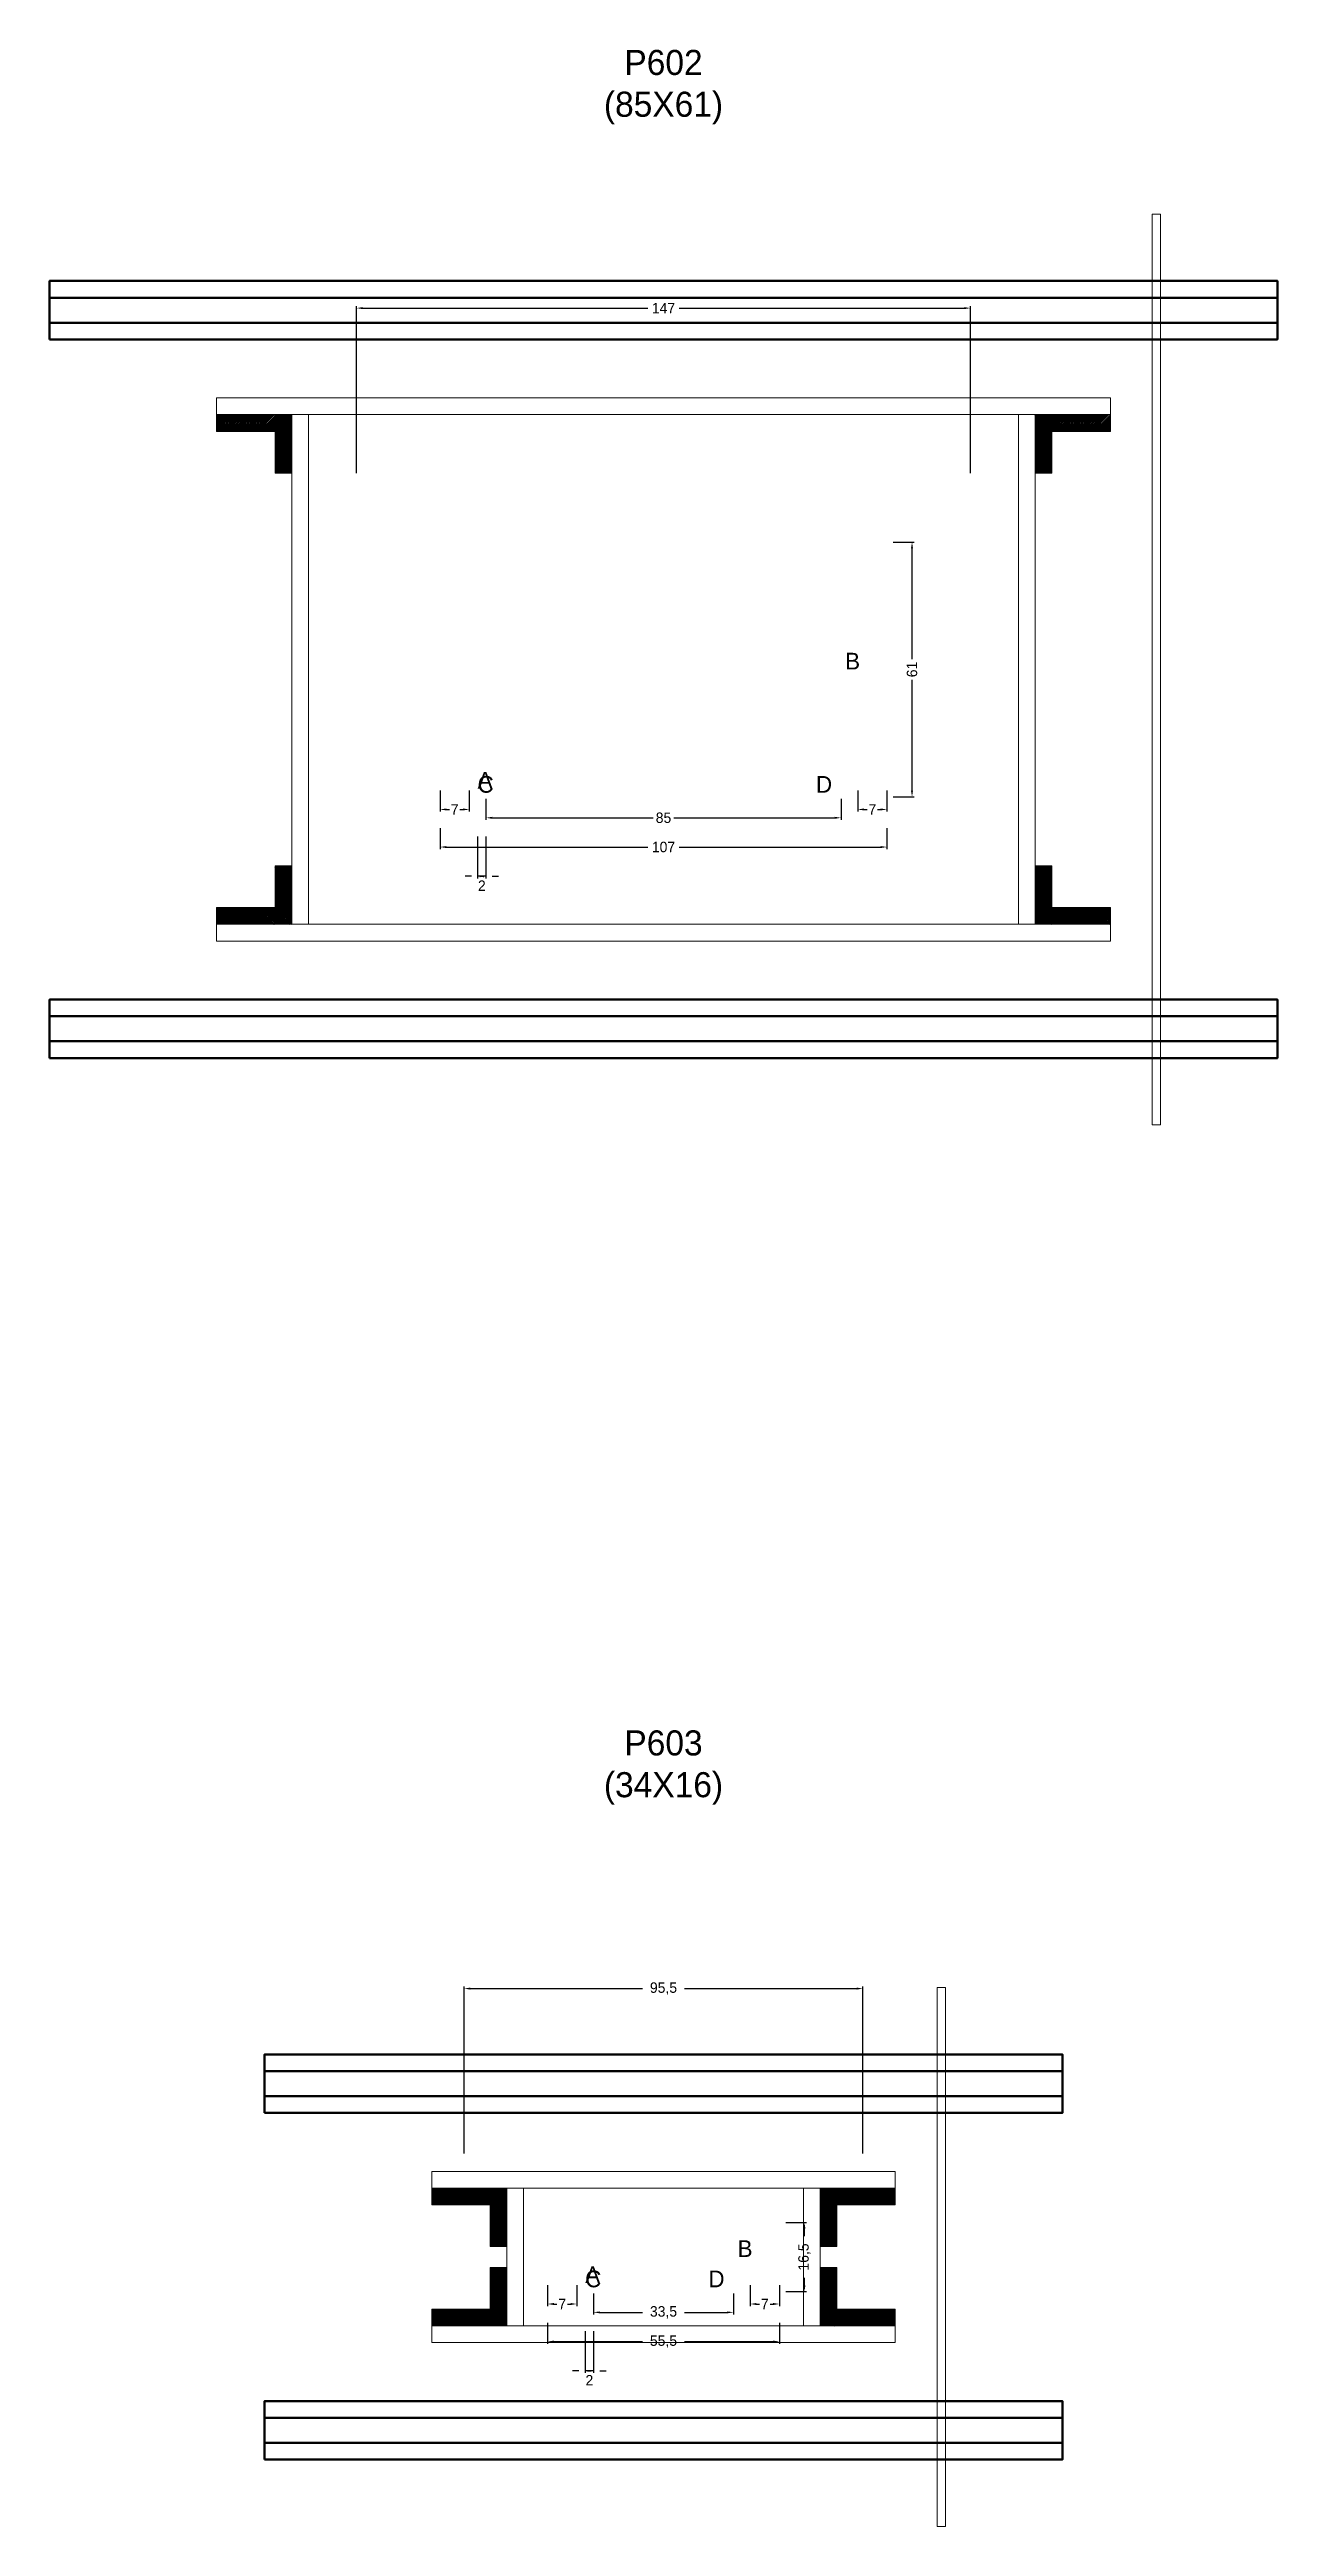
# Model space of a CAD drawing. Header units: centimetres. Extents: x -10500 to 4147, y -7606 to 295.
# Drawn here: x -147 to 147, y -6384 to -5792 of the extents above; entities that cross this region are included whole.
import ezdxf

# ---------------------------------------------------------------- set-up
doc = ezdxf.new("R2010")
doc.units = ezdxf.units.CM
for name, color, linetype in [('COTA', 241, 'Continuous'), ('GRAVATA', 224, 'Continuous'), ('Hachura', 251, 'Continuous'), ('NOMENCLATURA', 7, 'Continuous'), ('SARRAFO', 251, 'Continuous')]:
    doc.layers.add(name, color=color, linetype=linetype)
doc.dimstyles.new('cotax2', dxfattribs={"dimtxt": 2.5, "dimasz": 1.5, "dimexe": 0.5, "dimexo": 0.5, "dimgap": 0.5, "dimtad": 1, "dimcen": 2.5, "dimazin": 3, "dimtfac": 1, "dimtmove": 0, "dimatfit": 3})

msp = doc.modelspace()

# ---------------------------------------------------------------- texts
at = {"layer": 'NOMENCLATURA'}
for s, p in [('B', (43.5, -5940)), ('A', (-44.5, -5968.5)), ('C', (-44.5, -5969.5)), ('D', (36.5, -5969.5)), ('B', (17.75, -6320)), ('A', (-18.75, -6326.25)), ('C', (-18.75, -6327.25)), ('D', (10.75, -6327.25))]:
    msp.add_text(s, height=4, dxfattribs=at).set_placement(p)
at = {"layer": 'NOMENCLATURA', "char_height": 6, "attachment_point": 8}
for s, insert in [('P602\\P(85X61)', (0, -5809.5)), ('P603\\P(34X16)', (0, -6211.75))]:
    msp.add_mtext(s, dxfattribs=dict(at, insert=insert))

# ---------------------------------------------------------------- blocks, each defined once
blk = doc.blocks.new('_CLOSEDFILLED')
at = {"color": 0, "linetype": 'BYBLOCK'}
blk.add_solid([(-1, 0.16), (0, 0), (-1, -0.16)], dxfattribs=at)
blk = doc.blocks.new('*D456')
for p, q in [((-27.75, -6335.75), (-27.75, -6340.75)), ((27.75, -6335.75), (27.75, -6340.75)), ((-26.25, -6340.25), (-5, -6340.25)), ((5, -6340.25), (26.25, -6340.25))]:
    blk.add_line(p, q)
at = {"layer": 'Defpoints'}
for p in [(-27.75, -6335.25), (27.75, -6335.25), (-27.75, -6340.25)]:
    blk.add_point(p, dxfattribs=at)
at = {"layer": 'COTA', "xscale": 1.5, "yscale": 1.5, "rotation": 180}
blk.add_blockref('_CLOSEDFILLED', (-27.75, -6340.25), dxfattribs=at)
at = {"layer": 'COTA', "xscale": 1.5, "yscale": 1.5}
blk.add_blockref('_CLOSEDFILLED', (27.75, -6340.25), dxfattribs=at)
at = {"layer": 'COTA', "insert": (0, -6340.25), "char_height": 2.5, "attachment_point": 5}
blk.add_mtext('55,5', dxfattribs=at)
blk = doc.blocks.new('*D457')
for p, q in [((-16.75, -6328.75), (-16.75, -6333.75)), ((16.75, -6328.75), (16.75, -6333.75)), ((-15.25, -6333.25), (-5, -6333.25)), ((5, -6333.25), (15.25, -6333.25))]:
    blk.add_line(p, q)
at = {"layer": 'Defpoints'}
for p in [(-16.75, -6328.25), (16.75, -6328.25), (-16.75, -6333.25)]:
    blk.add_point(p, dxfattribs=at)
at = {"layer": 'COTA', "xscale": 1.5, "yscale": 1.5, "rotation": 180}
blk.add_blockref('_CLOSEDFILLED', (-16.75, -6333.25), dxfattribs=at)
at = {"layer": 'COTA', "xscale": 1.5, "yscale": 1.5}
blk.add_blockref('_CLOSEDFILLED', (16.75, -6333.25), dxfattribs=at)
at = {"layer": 'COTA', "insert": (0, -6333.25), "char_height": 2.5, "attachment_point": 5}
blk.add_mtext('33,5', dxfattribs=at)
blk = doc.blocks.new('*D458')
for p, q in [((29.25, -6311.75), (34.25, -6311.75)), ((33.75, -6315), (33.75, -6313.25)), ((33.75, -6326.75), (33.75, -6325)), ((29.25, -6328.25), (34.25, -6328.25))]:
    blk.add_line(p, q)
at = {"layer": 'Defpoints'}
for p in [(28.75, -6311.75), (28.75, -6328.25), (33.75, -6328.25)]:
    blk.add_point(p, dxfattribs=at)
at = {"layer": 'COTA', "xscale": 1.5, "yscale": 1.5}
for p, rotation in [((33.75, -6311.75), 90), ((33.75, -6328.25), 270)]:
    blk.add_blockref('_CLOSEDFILLED', p, dxfattribs=dict(at, rotation=rotation))
at = {"layer": 'COTA', "insert": (33.75, -6320), "char_height": 2.5, "attachment_point": 5, "rotation": 90}
blk.add_mtext('16,5', dxfattribs=at)
blk = doc.blocks.new('*D459')
for p, q in [((-27.75, -6326.75), (-27.75, -6331.75)), ((-26.25, -6331.25), (-25.5, -6331.25)), ((-23, -6331.25), (-22.25, -6331.25)), ((-20.75, -6326.75), (-20.75, -6331.75))]:
    blk.add_line(p, q)
at = {"layer": 'Defpoints'}
for p in [(-27.75, -6326.25), (-27.75, -6331.25), (-20.75, -6326.25)]:
    blk.add_point(p, dxfattribs=at)
at = {"layer": 'COTA', "xscale": 1.5, "yscale": 1.5, "rotation": 180}
blk.add_blockref('_CLOSEDFILLED', (-27.75, -6331.25), dxfattribs=at)
at = {"layer": 'COTA', "xscale": 1.5, "yscale": 1.5}
blk.add_blockref('_CLOSEDFILLED', (-20.75, -6331.25), dxfattribs=at)
at = {"layer": 'COTA', "insert": (-24.25, -6331.25), "char_height": 2.5, "attachment_point": 5}
blk.add_mtext('7', dxfattribs=at)
blk = doc.blocks.new('*D460')
for p, q in [((20.75, -6326.75), (20.75, -6331.75)), ((22.25, -6331.25), (23, -6331.25)), ((25.5, -6331.25), (26.25, -6331.25)), ((27.75, -6326.75), (27.75, -6331.75))]:
    blk.add_line(p, q)
at = {"layer": 'Defpoints'}
for p in [(20.75, -6326.25), (20.75, -6331.25), (27.75, -6326.25)]:
    blk.add_point(p, dxfattribs=at)
at = {"layer": 'COTA', "xscale": 1.5, "yscale": 1.5, "rotation": 180}
blk.add_blockref('_CLOSEDFILLED', (20.75, -6331.25), dxfattribs=at)
at = {"layer": 'COTA', "xscale": 1.5, "yscale": 1.5}
blk.add_blockref('_CLOSEDFILLED', (27.75, -6331.25), dxfattribs=at)
at = {"layer": 'COTA', "insert": (24.25, -6331.25), "char_height": 2.5, "attachment_point": 5}
blk.add_mtext('7', dxfattribs=at)
blk = doc.blocks.new('*D461')
for p, q in [((-47.75, -6295.25), (-47.75, -6255.25)), ((-46.25, -6255.75), (-5, -6255.75)), ((5, -6255.75), (46.25, -6255.75)), ((47.75, -6295.25), (47.75, -6255.25))]:
    blk.add_line(p, q)
at = {"layer": 'Defpoints'}
for p in [(-47.75, -6255.75), (-47.75, -6295.75), (47.75, -6295.75)]:
    blk.add_point(p, dxfattribs=at)
at = {"layer": 'COTA', "xscale": 1.5, "yscale": 1.5, "rotation": 180}
blk.add_blockref('_CLOSEDFILLED', (-47.75, -6255.75), dxfattribs=at)
at = {"layer": 'COTA', "xscale": 1.5, "yscale": 1.5}
blk.add_blockref('_CLOSEDFILLED', (47.75, -6255.75), dxfattribs=at)
at = {"layer": 'COTA', "insert": (0, -6255.75), "char_height": 2.5, "attachment_point": 5}
blk.add_mtext('95,5', dxfattribs=at)
blk = doc.blocks.new('*D430')
for p, q in [((-53.5, -5978), (-53.5, -5983)), ((53.5, -5978), (53.5, -5983)), ((-52, -5982.5), (-3.75, -5982.5)), ((3.75, -5982.5), (52, -5982.5))]:
    blk.add_line(p, q)
at = {"layer": 'Defpoints'}
for p in [(-53.5, -5977.5), (53.5, -5977.5), (-53.5, -5982.5)]:
    blk.add_point(p, dxfattribs=at)
at = {"layer": 'COTA', "xscale": 1.5, "yscale": 1.5, "rotation": 180}
blk.add_blockref('_CLOSEDFILLED', (-53.5, -5982.5), dxfattribs=at)
at = {"layer": 'COTA', "xscale": 1.5, "yscale": 1.5}
blk.add_blockref('_CLOSEDFILLED', (53.5, -5982.5), dxfattribs=at)
at = {"layer": 'COTA', "insert": (0, -5982.5), "char_height": 2.5, "attachment_point": 5}
blk.add_mtext('107', dxfattribs=at)
blk = doc.blocks.new('*D431')
for p, q in [((-42.5, -5971), (-42.5, -5976)), ((-41, -5975.5), (-2.5, -5975.5)), ((2.5, -5975.5), (41, -5975.5)), ((42.5, -5971), (42.5, -5976))]:
    blk.add_line(p, q)
at = {"layer": 'Defpoints'}
for p in [(-42.5, -5970.5), (-42.5, -5975.5), (42.5, -5970.5)]:
    blk.add_point(p, dxfattribs=at)
at = {"layer": 'COTA', "xscale": 1.5, "yscale": 1.5, "rotation": 180}
blk.add_blockref('_CLOSEDFILLED', (-42.5, -5975.5), dxfattribs=at)
at = {"layer": 'COTA', "xscale": 1.5, "yscale": 1.5}
blk.add_blockref('_CLOSEDFILLED', (42.5, -5975.5), dxfattribs=at)
at = {"layer": 'COTA', "insert": (0, -5975.5), "char_height": 2.5, "attachment_point": 5}
blk.add_mtext('85', dxfattribs=at)
blk = doc.blocks.new('*D432')
for p, q in [((55, -5909.5), (60, -5909.5)), ((59.5, -5937.5), (59.5, -5911)), ((59.5, -5969), (59.5, -5942.5)), ((55, -5970.5), (60, -5970.5))]:
    blk.add_line(p, q)
at = {"layer": 'Defpoints'}
for p in [(54.5, -5909.5), (54.5, -5970.5), (59.5, -5970.5)]:
    blk.add_point(p, dxfattribs=at)
at = {"layer": 'COTA', "xscale": 1.5, "yscale": 1.5}
for p, rotation in [((59.5, -5909.5), 90), ((59.5, -5970.5), 270)]:
    blk.add_blockref('_CLOSEDFILLED', p, dxfattribs=dict(at, rotation=rotation))
at = {"layer": 'COTA', "insert": (59.5, -5940), "char_height": 2.5, "attachment_point": 5, "rotation": 90}
blk.add_mtext('61', dxfattribs=at)
blk = doc.blocks.new('*D433')
for p, q in [((-53.5, -5969), (-53.5, -5974)), ((-46.5, -5969), (-46.5, -5974)), ((-52, -5973.5), (-51.25, -5973.5)), ((-48.75, -5973.5), (-48, -5973.5))]:
    blk.add_line(p, q)
at = {"layer": 'Defpoints'}
for p in [(-53.5, -5968.5), (-46.5, -5968.5), (-53.5, -5973.5)]:
    blk.add_point(p, dxfattribs=at)
at = {"layer": 'COTA', "xscale": 1.5, "yscale": 1.5, "rotation": 180}
blk.add_blockref('_CLOSEDFILLED', (-53.5, -5973.5), dxfattribs=at)
at = {"layer": 'COTA', "xscale": 1.5, "yscale": 1.5}
blk.add_blockref('_CLOSEDFILLED', (-46.5, -5973.5), dxfattribs=at)
at = {"layer": 'COTA', "insert": (-50, -5973.5), "char_height": 2.5, "attachment_point": 5}
blk.add_mtext('7', dxfattribs=at)
blk = doc.blocks.new('*D434')
for p, q in [((46.5, -5969), (46.5, -5974)), ((53.5, -5969), (53.5, -5974)), ((48, -5973.5), (48.75, -5973.5)), ((51.25, -5973.5), (52, -5973.5))]:
    blk.add_line(p, q)
at = {"layer": 'Defpoints'}
for p in [(46.5, -5968.5), (53.5, -5968.5), (46.5, -5973.5)]:
    blk.add_point(p, dxfattribs=at)
at = {"layer": 'COTA', "xscale": 1.5, "yscale": 1.5, "rotation": 180}
blk.add_blockref('_CLOSEDFILLED', (46.5, -5973.5), dxfattribs=at)
at = {"layer": 'COTA', "xscale": 1.5, "yscale": 1.5}
blk.add_blockref('_CLOSEDFILLED', (53.5, -5973.5), dxfattribs=at)
at = {"layer": 'COTA', "insert": (50, -5973.5), "char_height": 2.5, "attachment_point": 5}
blk.add_mtext('7', dxfattribs=at)
blk = doc.blocks.new('*D435')
for p, q in [((-73.5, -5893), (-73.5, -5853)), ((-72, -5853.5), (-3.75, -5853.5)), ((3.75, -5853.5), (72, -5853.5)), ((73.5, -5893), (73.5, -5853))]:
    blk.add_line(p, q)
at = {"layer": 'Defpoints'}
for p in [(-73.5, -5853.5), (-73.5, -5893.5), (73.5, -5893.5)]:
    blk.add_point(p, dxfattribs=at)
at = {"layer": 'COTA', "xscale": 1.5, "yscale": 1.5, "rotation": 180}
blk.add_blockref('_CLOSEDFILLED', (-73.5, -5853.5), dxfattribs=at)
at = {"layer": 'COTA', "xscale": 1.5, "yscale": 1.5}
blk.add_blockref('_CLOSEDFILLED', (73.5, -5853.5), dxfattribs=at)
at = {"layer": 'COTA', "insert": (0, -5853.5), "char_height": 2.5, "attachment_point": 5}
blk.add_mtext('147', dxfattribs=at)

# ---------------------------------------------------------------- dimensions: what is measured, and where the dimension line sits
at = {"layer": 'COTA'}
for base, p1, p2, picture, middle in [((-73.5, -5853.5), (-73.5, -5893.5), (73.5, -5893.5), '*D435', (0, -5853.5)), ((-53.5, -5973.5), (-53.5, -5968.5), (-46.5, -5968.5), '*D433', (-50, -5973.5)), ((46.5, -5973.5), (46.5, -5968.5), (53.5, -5968.5), '*D434', (50, -5973.5)), ((-42.5, -5975.5), (-42.5, -5970.5), (42.5, -5970.5), '*D431', (0, -5975.5)), ((-53.5, -5982.5), (-53.5, -5977.5), (53.5, -5977.5), '*D430', (0, -5982.5)), ((-47.75, -6255.75), (-47.75, -6295.75), (47.75, -6295.75), '*D461', (0, -6255.75)), ((-27.75, -6331.25), (-27.75, -6326.25), (-20.75, -6326.25), '*D459', (-24.25, -6331.25)), ((-16.75, -6333.25), (-16.75, -6328.25), (16.75, -6328.25), '*D457', (0, -6333.25)), ((20.75, -6331.25), (20.75, -6326.25), (27.75, -6326.25), '*D460', (24.25, -6331.25)), ((-27.75, -6340.25), (-27.75, -6335.25), (27.75, -6335.25), '*D456', (0, -6340.25))]:
    dim = msp.add_linear_dim(base=base, p1=p1, p2=p2, dimstyle='cotax2', dxfattribs=at)
    dim.commit()
    dim.dimension.update_dxf_attribs({"geometry": picture, "text_midpoint": middle})
for base, p1, p2, picture, middle in [((59.5, -5970.5), (54.5, -5970.5), (54.5, -5909.5), '*D432', (59.5, -5940)), ((33.75, -6328.25), (28.75, -6328.25), (28.75, -6311.75), '*D458', (33.75, -6320))]:
    dim = msp.add_linear_dim(base=base, p1=p1, p2=p2, angle=90, dimstyle='cotax2', dxfattribs=at)
    dim.commit()
    dim.dimension.update_dxf_attribs({"geometry": picture, "text_midpoint": middle})
for base, p1, p2 in [((-42.5, -5989.5), (-42.5, -5979.5), (-44.5, -5979.5)), ((-16.75, -6347.25), (-16.75, -6337.25), (-18.75, -6337.25))]:
    msp.add_linear_dim(base=base, p1=p1, p2=p2, dimstyle='cotax2', dxfattribs=at).render()

# ---------------------------------------------------------------- hatches: boundary and pattern name
at = {"layer": 'SARRAFO'}
h = msp.add_hatch(dxfattribs=at)
h.set_pattern_fill('SOLID', scale=2)
h.paths.add_polyline_path([(-107, -5883), (-93, -5883), (-93, -5879), (-107, -5879)])
h = msp.add_hatch(dxfattribs=at)
h.set_pattern_fill('SOLID', scale=2)
h.paths.add_polyline_path([(-93, -5893), (-89, -5893), (-89, -5879), (-93, -5879)])
h = msp.add_hatch(dxfattribs=at)
h.set_pattern_fill('SOLID', scale=2)
h.paths.add_polyline_path([(89, -5893), (93, -5893), (93, -5879), (89, -5879)])
h = msp.add_hatch(dxfattribs=at)
h.set_pattern_fill('SOLID', scale=2)
h.paths.add_polyline_path([(93, -5883), (107, -5883), (107, -5879), (93, -5879)])
h = msp.add_hatch(dxfattribs=at)
h.set_pattern_fill('SOLID', scale=2)
h.paths.add_polyline_path([(-93, -6001), (-89, -6001), (-89, -5987), (-93, -5987)])
h = msp.add_hatch(dxfattribs=at)
h.set_pattern_fill('SOLID', scale=2)
h.paths.add_polyline_path([(89, -6001), (93, -6001), (93, -5987), (89, -5987)])
h = msp.add_hatch(dxfattribs=at)
h.set_pattern_fill('SOLID', scale=2)
h.paths.add_polyline_path([(-107, -6001), (-93, -6001), (-93, -5997), (-107, -5997)])
h = msp.add_hatch(dxfattribs=at)
h.set_pattern_fill('SOLID', scale=2)
h.paths.add_polyline_path([(93, -6001), (107, -6001), (107, -5997), (93, -5997)])
h = msp.add_hatch(dxfattribs=at)
h.set_pattern_fill('SOLID', scale=2)
h.paths.add_polyline_path([(-55.5, -6307.5), (-41.5, -6307.5), (-41.5, -6303.5), (-55.5, -6303.5)])
h = msp.add_hatch(dxfattribs=at)
h.set_pattern_fill('SOLID', scale=2)
h.paths.add_polyline_path([(-41.5, -6317.5), (-37.5, -6317.5), (-37.5, -6303.5), (-41.5, -6303.5)])
h = msp.add_hatch(dxfattribs=at)
h.set_pattern_fill('SOLID', scale=2)
h.paths.add_polyline_path([(37.5, -6317.5), (41.5, -6317.5), (41.5, -6303.5), (37.5, -6303.5)])
h = msp.add_hatch(dxfattribs=at)
h.set_pattern_fill('SOLID', scale=2)
h.paths.add_polyline_path([(41.5, -6307.5), (55.5, -6307.5), (55.5, -6303.5), (41.5, -6303.5)])
h = msp.add_hatch(dxfattribs=at)
h.set_pattern_fill('SOLID', scale=2)
h.paths.add_polyline_path([(-41.5, -6336.5), (-37.5, -6336.5), (-37.5, -6322.5), (-41.5, -6322.5)])
h = msp.add_hatch(dxfattribs=at)
h.set_pattern_fill('SOLID', scale=2)
h.paths.add_polyline_path([(37.5, -6336.5), (41.5, -6336.5), (41.5, -6322.5), (37.5, -6322.5)])
h = msp.add_hatch(dxfattribs=at)
h.set_pattern_fill('SOLID', scale=2)
h.paths.add_polyline_path([(-55.5, -6336.5), (-41.5, -6336.5), (-41.5, -6332.5), (-55.5, -6332.5)])
h = msp.add_hatch(dxfattribs=at)
h.set_pattern_fill('SOLID', scale=2)
h.paths.add_polyline_path([(41.5, -6336.5), (55.5, -6336.5), (55.5, -6332.5), (41.5, -6332.5)])

# ---------------------------------------------------------------- linework, layer by layer
at = {"layer": 'GRAVATA', "lineweight": 50}
for points in [[(-147, -5861), (147, -5861), (147, -5847), (-147, -5847)], [(-147, -5857), (147, -5857), (147, -5851), (-147, -5851)], [(-147, -6033), (147, -6033), (147, -6019), (-147, -6019)], [(-147, -6029), (147, -6029), (147, -6023), (-147, -6023)], [(-95.5, -6285.5), (95.5, -6285.5), (95.5, -6271.5), (-95.5, -6271.5)], [(-95.5, -6281.5), (95.5, -6281.5), (95.5, -6275.5), (-95.5, -6275.5)], [(-95.5, -6368.5), (95.5, -6368.5), (95.5, -6354.5), (-95.5, -6354.5)], [(-95.5, -6364.5), (95.5, -6364.5), (95.5, -6358.5), (-95.5, -6358.5)]]:
    msp.add_lwpolyline(points, close=True, dxfattribs=at)
at = {"layer": 'Hachura', "lineweight": 13}
for points in [[(117, -6049), (119, -6049), (119, -5831), (117, -5831)], [(65.5, -6384.5), (67.5, -6384.5), (67.5, -6255.5), (65.5, -6255.5)]]:
    msp.add_lwpolyline(points, close=True, dxfattribs=at)
at = {"layer": 'Hachura', "lineweight": 18}
for points in [[(-107, -5879), (107, -5879), (107, -5875), (-107, -5875)], [(-89, -6001), (-85, -6001), (-85, -5879), (-89, -5879)], [(85, -6001), (89, -6001), (89, -5879), (85, -5879)], [(-107, -6005), (107, -6005), (107, -6001), (-107, -6001)], [(-55.5, -6303.5), (55.5, -6303.5), (55.5, -6299.5), (-55.5, -6299.5)], [(-37.5, -6336.5), (-33.5, -6336.5), (-33.5, -6303.5), (-37.5, -6303.5)], [(33.5, -6336.5), (37.5, -6336.5), (37.5, -6303.5), (33.5, -6303.5)], [(-55.5, -6340.5), (55.5, -6340.5), (55.5, -6336.5), (-55.5, -6336.5)]]:
    msp.add_lwpolyline(points, close=True, dxfattribs=at)
at = {"layer": 'SARRAFO', "lineweight": 13}
for points in [[(-107, -5883), (-93, -5883), (-93, -5879), (-107, -5879)], [(-93, -5893), (-89, -5893), (-89, -5879), (-93, -5879)], [(89, -5893), (93, -5893), (93, -5879), (89, -5879)], [(93, -5883), (107, -5883), (107, -5879), (93, -5879)], [(-93, -6001), (-89, -6001), (-89, -5987), (-93, -5987)], [(89, -6001), (93, -6001), (93, -5987), (89, -5987)], [(-107, -6001), (-93, -6001), (-93, -5997), (-107, -5997)], [(93, -6001), (107, -6001), (107, -5997), (93, -5997)], [(-55.5, -6307.5), (-41.5, -6307.5), (-41.5, -6303.5), (-55.5, -6303.5)], [(-41.5, -6317.5), (-37.5, -6317.5), (-37.5, -6303.5), (-41.5, -6303.5)], [(37.5, -6317.5), (41.5, -6317.5), (41.5, -6303.5), (37.5, -6303.5)], [(41.5, -6307.5), (55.5, -6307.5), (55.5, -6303.5), (41.5, -6303.5)], [(-41.5, -6336.5), (-37.5, -6336.5), (-37.5, -6322.5), (-41.5, -6322.5)], [(37.5, -6336.5), (41.5, -6336.5), (41.5, -6322.5), (37.5, -6322.5)], [(-55.5, -6336.5), (-41.5, -6336.5), (-41.5, -6332.5), (-55.5, -6332.5)], [(41.5, -6336.5), (55.5, -6336.5), (55.5, -6332.5), (41.5, -6332.5)]]:
    msp.add_lwpolyline(points, close=True, dxfattribs=at)

msp.set_redraw_order([(e.dxf.handle, doc.entitydb.next_handle()) for e in msp.query("TEXT MTEXT ATTDEF DIMENSION ARC_DIMENSION")])  # texts and dimensions are drawn at this point

doc.saveas('drawing.dxf')
